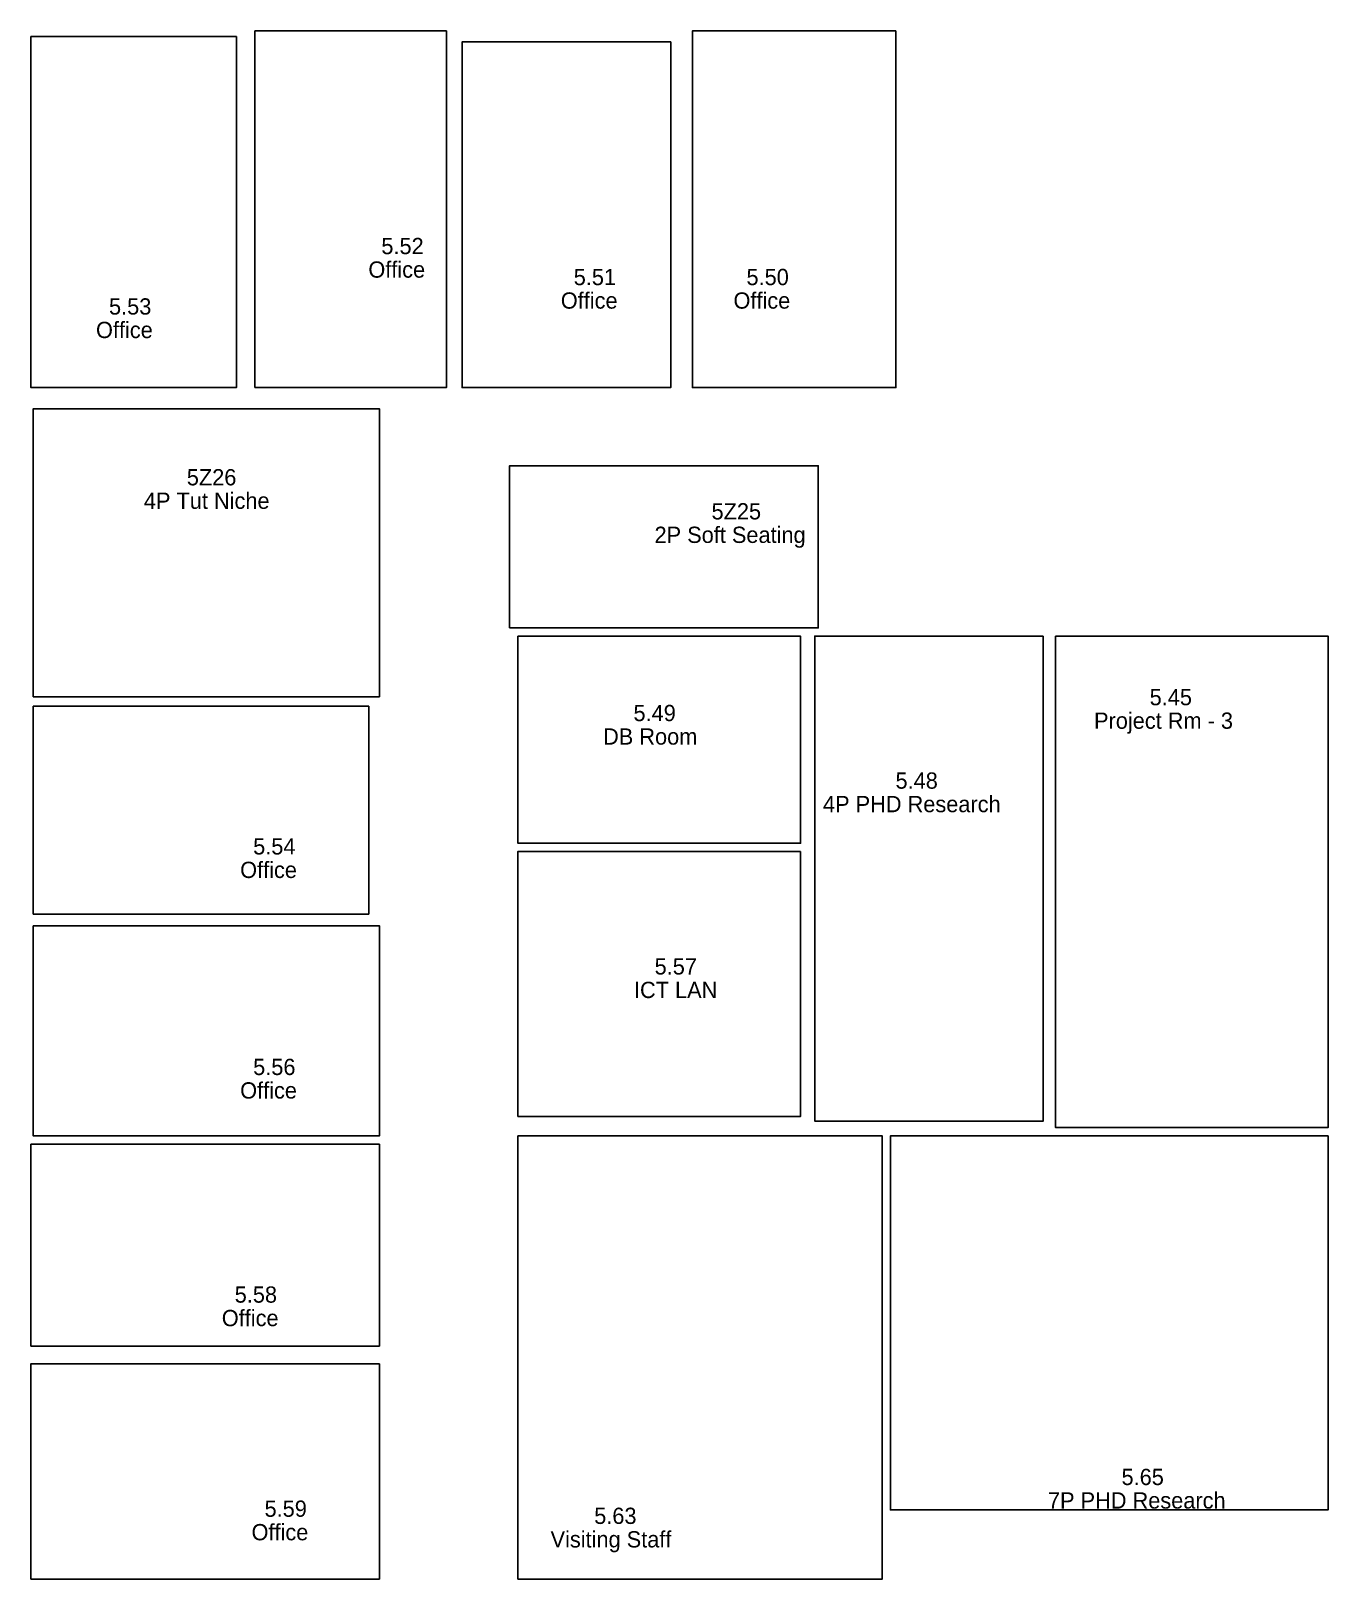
# Model space of a CAD drawing. Header units: millimetres. Extents: x 89863 to 339490, y -5784 to 52720.
# Drawn here: x 156863 to 172817, y 15210 to 34246 of the extents above; entities that cross this region are included whole.
import ezdxf

# ---------------------------------------------------------------- set-up
doc = ezdxf.new("R2010")
doc.units = ezdxf.units.MM
doc.layers.add('A-AREA-IDEN', color=7, linetype='Continuous')
doc.layers.add('A-AREA-ROOM', color=7, linetype='Continuous')

msp = doc.modelspace()

# ---------------------------------------------------------------- texts
at = {"layer": 'A-AREA-IDEN'}
for s, p in [('5.52', (161173, 31501)), ('Office', (161013, 31212)), ('5.51', (163539, 31120)), ('5.50', (165664, 31120)), ('Office', (163380, 30831)), ('Office', (165504, 30831)), ('5.53', (157823, 30758)), ('Office', (157663, 30469)), ('5Z26', (158780, 28658)), ('4P Tut Niche', (158252, 28369)), ('5Z25', (165234, 28239)), ('2P Soft Seating', (164533, 27950)), ('5.45', (170623, 25954)), ('5.49', (164274, 25759)), ('Project Rm - 3', (169939, 25665)), ('DB Room', (163900, 25470)), ('5.48', (167497, 24928)), ('4P PHD Research', (166605, 24639)), ('5.54', (159596, 24119)), ('Office', (159436, 23830)), ('5.57', (164534, 22643)), ('ICT LAN', (164280, 22354)), ('5.56', (159596, 21407)), ('Office', (159436, 21118)), ('5.58', (159369, 18608)), ('Office', (159210, 18319)), ('5.65', (170277, 16365)), ('7P PHD Research', (169372, 16076)), ('5.59', (159736, 15975)), ('5.63', (163791, 15887)), ('Office', (159576, 15686)), ('Visiting Staff', (163254, 15598))]:
    msp.add_text(s, height=200, dxfattribs=at).set_placement(p)

# ---------------------------------------------------------------- linework, layer by layer
at = {"layer": 'A-AREA-ROOM'}
for points in [[(159391, 34176), (156863, 34176), (156863, 29860), (159391, 29860)], [(159617, 29860), (161973, 29860), (161973, 34246), (159617, 34246)], [(164733, 34111), (162165, 34111), (162165, 29860), (164733, 29860)], [(167502, 34246), (164999, 34246), (164999, 29860), (167502, 29860)], [(161149, 26058), (156891, 26058), (156891, 29600), (161149, 29600)], [(162751, 26905), (166546, 26905), (166546, 28900), (162751, 28900)], [(162853, 26803), (166329, 26803), (166329, 24258), (162853, 24258)], [(169315, 26804), (166504, 26804), (166504, 20840), (169315, 20840)], [(169466, 26805), (172817, 26805), (172817, 20760), (169466, 20760)], [(156891, 25942), (161018, 25942), (161018, 23386), (156891, 23386)], [(166329, 24156), (162853, 24156), (162853, 20899), (166329, 20899)], [(156891, 23242), (161149, 23242), (161149, 20658), (156891, 20658)], [(162853, 20658), (167333, 20658), (167333, 15210), (162853, 15210)], [(172817, 20658), (167435, 20658), (167435, 16060), (172817, 16060)], [(156863, 20556), (161149, 20556), (161149, 18075), (156863, 18075)], [(161149, 17856), (156863, 17856), (156863, 15210), (161149, 15210)]]:
    msp.add_lwpolyline(points, close=True, dxfattribs=at)

msp.set_redraw_order([(e.dxf.handle, doc.entitydb.next_handle()) for e in msp.query("TEXT MTEXT ATTDEF DIMENSION ARC_DIMENSION")])  # texts and dimensions are drawn at this point

doc.saveas('drawing.dxf')
